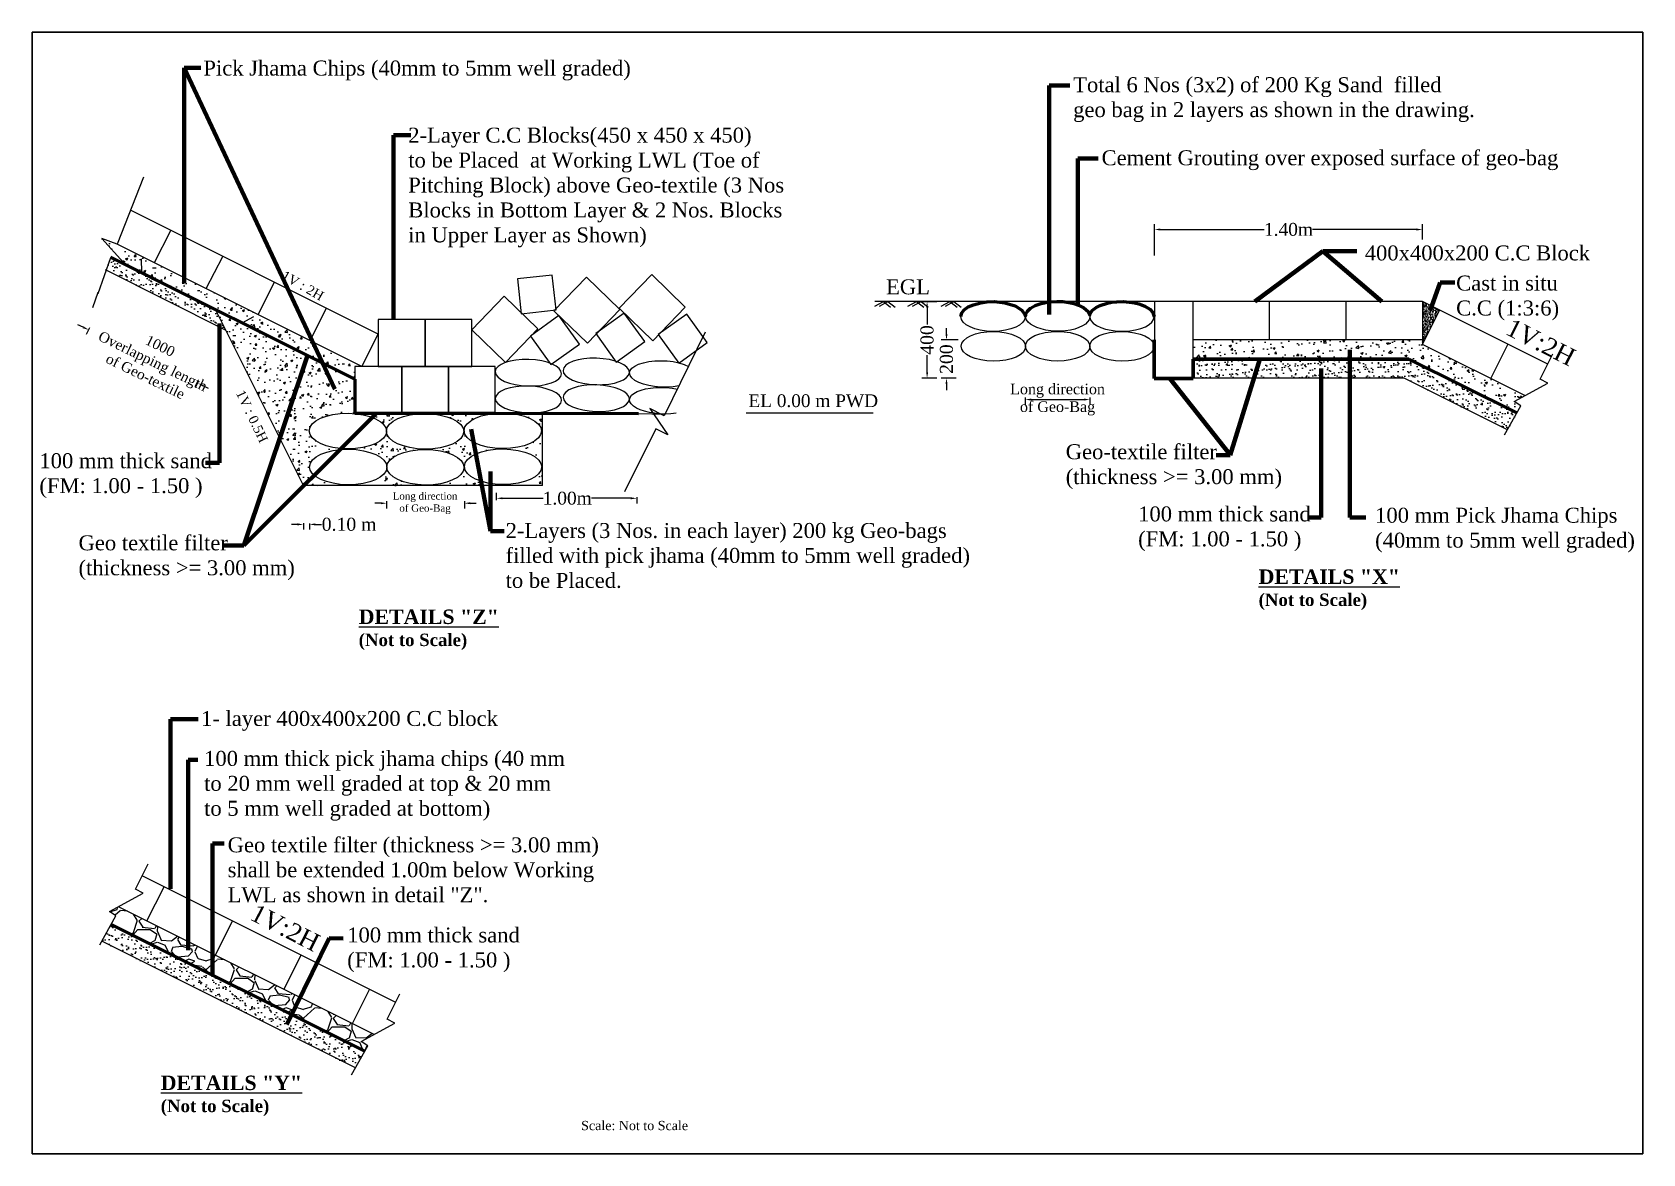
# Model space of a CAD drawing. Header units: metres. Extents: x -2434 to 11656, y -15288 to 8109.
# Drawn here: x 2088.7 to 2199.8, y -14426.3 to -14348.9 of the extents above; entities that cross this region are included whole.
import ezdxf

# ---------------------------------------------------------------- set-up
doc = ezdxf.new("R2010")
doc.units = ezdxf.units.M
doc.layers.add('Layer1', color=7, linetype='Continuous', lineweight=13)
doc.layers.add('LINE', color=7, linetype='Continuous')
doc.styles.add('dim', font='isocp.shx')
doc.styles.get("Standard").update_dxf_attribs({"font": 'times.ttf'})
doc.dimstyles.get("Standard").update_dxf_attribs({"dimtxt": 0.5, "dimasz": 0.4075, "dimexe": 0.364, "dimexo": 0.219, "dimgap": 0.09, "dimtad": 0, "dimdec": 0, "dimlfac": 1000, "dimzin": 0, "dimdsep": 46, "dimtxsty": 'Standard', "dimcen": 0.09, "dimadec": 0, "dimazin": 0, "dimtfac": 1, "dimtdec": 0, "dimtofl": 0, "dimtmove": 0, "dimatfit": 3, "dimfxl": 1, "dimtolj": 1, "dimtzin": 0, "dimarcsym": 0})
doc.dimstyles.new('STANDARD$0', dxfattribs={"dimscale": 0, "dimtxt": 8, "dimasz": 8, "dimexe": 4, "dimexo": 0, "dimgap": 2, "dimtad": 1, "dimdec": 0, "dimzin": 0, "dimdsep": 46, "dimtxsty": 'dim', "dimblk": 'DOTSMALL', "dimcen": 1, "dimclrd": 6, "dimclre": 6, "dimclrt": 256, "dimadec": 0, "dimazin": 0, "dimtfac": 1, "dimtdec": 0, "dimtix": 1, "dimtofl": 0, "dimtmove": 1, "dimatfit": 3, "dimldrblk": 'DOTSMALL', "dimfxl": 6, "dimtolj": 1, "dimtzin": 0, "dimarcsym": 0})

msp = doc.modelspace()

# ---------------------------------------------------------------- texts
at = {"layer": 'LINE', "color": 7, "lineweight": 13, "ltscale": 0.5}
for s, p in [('1V:2H ', (2190.196033, -14369.720289)), ('1V:2H', (2103.583354, -14410.097593))]:
    msp.add_text(s, height=1.225125, rotation=332.99359933, dxfattribs=at).set_placement(p)
at = {"layer": 'LINE', "color": 7, "lineweight": 13, "ltscale": 0.5, "attachment_point": 1}
for s, insert, char_height, width in [('{\\fTimes New Roman|b0|i0|c0|p18;Pick Jhama Chips (40mm to 5mm well graded)}', (2100.45895, -14350.887322), 1.03193343, 39.65808448), ('Total 6 Nos (3x2) of 200 Kg Sand  filled \\Pgeo bag in 2 layers as shown in the drawing.', (2160.456778, -14352.035586), 1.03193343, 39.65808448), ('2-Layer C.C Blocks(450 x 450 x 450)\\Pto be Placed  at Working LWL (Toe of \\PPitching Block) above Geo-textile (3 Nos \\PBlocks in Bottom Layer & 2 Nos. Blocks\\Pin Upper Layer as Shown)', (2114.591224, -14355.515324), 1.03193343, 39.65808448), ('Cement Grouting over exposed surface of geo-bag', (2162.41715, -14357.076025), 1.03193343, 39.65808448), ('400x400x200 C.C Block', (2180.571036, -14363.640988), 1.03193343, 39.65808448), ('EGL', (2147.54932, -14365.977822), 1.0319334, 39.65808448), ('Cast in situ\\PC.C (1:3:6)', (2186.874716, -14365.718424), 1.03193343, 39.65808448), (' Geo-textile filter\\P (thickness >= 3.00 mm)', (2159.554333, -14377.351237), 1.03193343, 39.65808448), ('100 mm thick sand \\P(FM: 1.00 - 1.50 )', (2089.145322, -14377.971778), 1.03193343, 39.65808448), ('100 mm thick sand \\P(FM: 1.00 - 1.50 )', (2164.939932, -14381.642529), 1.03193343, 39.65808448), ('100 mm Pick Jhama Chips \\P(40mm to 5mm well graded)', (2181.286819, -14381.731093), 1.03193343, 39.65808448), ('2-Layers (3 Nos. in each layer) 200 kg Geo-bags\\Pfilled with pick jhama (40mm to 5mm well graded)\\Pto be Placed.', (2121.307572, -14382.784867), 1.03193343, 39.65808448), ('Geo textile filter \\P(thickness >= 3.00 mm) ', (2091.847665, -14383.636074), 1.03193343, 39.65808448), ('{\\fTimes New Roman|b1|i0|c0|p18;\\H1.432x;\\LDETAILS "X"\\P\\H0.8606x;\\l(Not to Scale)}', (2173.249535, -14385.987731), 0.69625326, 10.94491599), ('{\\fTimes New Roman|b1|i0|c0|p18;\\H1.432x;\\LDETAILS "Z"\\P\\H0.8603x;\\l(Not to Scale)}', (2111.17376, -14388.752609), 0.69625326, 10.94491599), ('1- layer 400x400x200 C.C block', (2100.299136, -14395.750541), 1.03193343, 39.65808448), ('100 mm thick pick jhama chips (40 mm\\Pto 20 mm well graded at top & 20 mm \\Pto 5 mm well graded at bottom) ', (2100.509767, -14398.504785), 1.03193343, 39.65808448), ('Geo textile filter (thickness >= 3.00 mm)\\Pshall be extended 1.00m below Working\\PLWL as shown in detail "Z".', (2102.131651, -14404.467244), 1.03193343, 39.65808448), ('100 mm thick sand \\P(FM: 1.00 - 1.50 )', (2110.38161, -14410.683703), 1.03193343, 39.65808448), ('{\\fTimes New Roman|b1|i0|c0|p18;\\H1.432x;\\LDETAILS "Y"\\P\\H0.8606x;\\l(Not to Scale)}', (2097.517337, -14420.900366), 0.69625326, 10.94491599)]:
    msp.add_mtext(s, dxfattribs=dict(at, insert=insert, char_height=char_height, width=width))
at = {"layer": 'LINE', "color": 7, "lineweight": 13, "ltscale": 0.5, "char_height": 0.6473586, "attachment_point": 1}
for s, insert, width, rotation in [('1V : 2H', (2106.111732, -14365.349638), 3.41078658, 330.23510537), ('1V : 0.5H', (2103.272608, -14373.53207), 4.91397139, 295.60256863)]:
    msp.add_mtext(s, dxfattribs=dict(at, insert=insert, width=width, rotation=rotation))
at = {"layer": 'LINE', "color": 0, "linetype": 'ByBlock', "lineweight": -3, "ltscale": 0.5, "insert": (2138.054589, -14373.907884), "char_height": 0.88111239, "attachment_point": 1}
msp.add_mtext('EL 0.00 m PWD', dxfattribs=at)
at = {"layer": 'LINE', "color": 7, "linetype": 'ByBlock', "lineweight": 30, "ltscale": 0.5, "insert": (2126.514793, -14424.023567), "char_height": 0.63961538, "width": 13.43449086, "attachment_point": 1}
msp.add_mtext('Scale: Not to Scale', dxfattribs=at)

# ---------------------------------------------------------------- blocks, each defined once
blk = doc.blocks.new('*D1194')
at = {"layer": 'Defpoints', "color": 0, "lineweight": -3, "ltscale": 0.5}
for p in [(2184.55, -14362.54), (2184.55, -14363.46), (2166.07, -14364.55)]:
    blk.add_point(p, dxfattribs=at)
at = {"layer": 'LINE', "color": 0, "lineweight": -2, "ltscale": 0.5}
for p, q in [((2166.07, -14364.33), (2166.07, -14362.18)), ((2166.47, -14362.54), (2173.64, -14362.54)), ((2184.14, -14362.54), (2176.97, -14362.54)), ((2184.55, -14363.24), (2184.55, -14362.18))]:
    blk.add_line(p, q, dxfattribs=at)
at = {"layer": 'LINE', "color": 0, "lineweight": -3, "ltscale": 0.5}
for points in [[(2166.47, -14362.47), (2166.47, -14362.61), (2166.07, -14362.54)], [(2184.14, -14362.47), (2184.14, -14362.61), (2184.55, -14362.54)]]:
    blk.add_solid(points, dxfattribs=at)
at = {"layer": 'LINE', "color": 0, "lineweight": 13, "ltscale": 0.5, "insert": (2175.31, -14362.54), "char_height": 0.5, "attachment_point": 5}
blk.add_mtext('\\A1;{\\H1.775x;1.40m}', dxfattribs=at)
blk = doc.blocks.new('*D1195')
at = {"layer": 'Defpoints', "color": 0, "lineweight": -3, "ltscale": 0.5}
for p in [(2150.38, -14367.52), (2151.27, -14367.52), (2151.27, -14372.8)]:
    blk.add_point(p, dxfattribs=at)
at = {"layer": 'LINE', "color": 0, "lineweight": -2, "ltscale": 0.5}
for p, q in [((2151.05, -14367.52), (2150.02, -14367.52)), ((2150.38, -14367.92), (2150.38, -14369.1)), ((2150.38, -14372.39), (2150.38, -14371.21)), ((2151.05, -14372.8), (2150.02, -14372.8))]:
    blk.add_line(p, q, dxfattribs=at)
at = {"layer": 'LINE', "color": 0, "lineweight": -3, "ltscale": 0.5}
for points in [[(2150.32, -14367.92), (2150.45, -14367.92), (2150.38, -14367.52)], [(2150.32, -14372.39), (2150.45, -14372.39), (2150.38, -14372.8)]]:
    blk.add_solid(points, dxfattribs=at)
at = {"layer": 'LINE', "color": 0, "lineweight": 13, "ltscale": 0.5, "insert": (2150.38, -14370.16), "char_height": 0.9, "attachment_point": 5, "rotation": 90}
blk.add_mtext('\\A1;400', dxfattribs=at)
blk = doc.blocks.new('*D1196')
at = {"layer": 'Defpoints', "color": 0, "lineweight": -3, "ltscale": 0.5}
for p in [(2151.72, -14370.16), (2152.75, -14370.16), (2152.61, -14372.8)]:
    blk.add_point(p, dxfattribs=at)
at = {"layer": 'LINE', "color": 0, "lineweight": -2, "ltscale": 0.5}
for p, q in [((2151.72, -14369.75), (2151.72, -14369.35)), ((2152.53, -14370.16), (2151.35, -14370.16)), ((2152.39, -14372.8), (2151.35, -14372.8)), ((2151.72, -14373.2), (2151.72, -14373.61))]:
    blk.add_line(p, q, dxfattribs=at)
at = {"layer": 'LINE', "color": 0, "lineweight": -3, "ltscale": 0.5}
for points in [[(2151.65, -14369.75), (2151.79, -14369.75), (2151.72, -14370.16)], [(2151.65, -14373.2), (2151.79, -14373.2), (2151.72, -14372.8)]]:
    blk.add_solid(points, dxfattribs=at)
at = {"layer": 'LINE', "color": 0, "lineweight": 13, "ltscale": 0.5, "insert": (2151.72, -14371.48), "char_height": 0.9, "attachment_point": 5, "rotation": 90}
blk.add_mtext('\\A1;200', dxfattribs=at)
blk = doc.blocks.new('*D1197')
at = {"layer": 'Defpoints', "color": 0, "lineweight": -3, "ltscale": 0.5}
for p in [(2157.15, -14370.5), (2161.6, -14370.53), (2161.6, -14374.27)]:
    blk.add_point(p, dxfattribs=at)
at = {"layer": 'LINE', "color": 0, "lineweight": -2, "ltscale": 0.5}
for p, q in [((2157.15, -14374.12), (2157.15, -14374.63)), ((2157.56, -14374.27), (2161.2, -14374.27)), ((2161.6, -14374.12), (2161.6, -14374.63))]:
    blk.add_line(p, q, dxfattribs=at)
at = {"layer": 'LINE', "color": 0, "lineweight": -3, "ltscale": 0.5}
for points in [[(2157.56, -14374.2), (2157.56, -14374.34), (2157.15, -14374.27)], [(2161.2, -14374.2), (2161.2, -14374.34), (2161.6, -14374.27)]]:
    blk.add_solid(points, dxfattribs=at)
at = {"layer": 'LINE', "color": 0, "lineweight": 13, "ltscale": 0.5, "insert": (2159.38, -14374.27), "char_height": 0.5, "attachment_point": 5}
blk.add_mtext('\\A1;{\\H1.464x;Long direction\\Pof Geo-Bag}', dxfattribs=at)
blk = doc.blocks.new('*D1198')
at = {"color": 0, "lineweight": -2, "ltscale": 0.5}
for p, q in [((2092.17, -14369.28), (2091.8, -14369.11)), ((2092.6, -14369.33), (2092.38, -14369.79)), ((2100.13, -14372.99), (2099.9, -14373.46)), ((2100.43, -14373.31), (2100.79, -14373.49))]:
    blk.add_line(p, q, dxfattribs=at)
at = {"color": 0, "linetype": 'Continuous', "lineweight": -3, "ltscale": 0.5}
for points in [[(2092.2, -14369.22), (2092.14, -14369.35), (2092.54, -14369.46)], [(2100.46, -14373.25), (2100.4, -14373.37), (2100.06, -14373.13)]]:
    blk.add_solid(points, dxfattribs=at)
at = {"layer": 'Defpoints', "color": 0, "linetype": 'Continuous', "lineweight": -3, "ltscale": 0.5}
for p in [(2093.71, -14367.06), (2092.54, -14369.46), (2101.23, -14370.72)]:
    blk.add_point(p, dxfattribs=at)
at = {"color": 0, "linetype": 'Continuous', "lineweight": -3, "ltscale": 0.5, "insert": (2096.97, -14371.62), "char_height": 0.7, "attachment_point": 5, "rotation": 334.0276}
blk.add_mtext('\\A1;1000\\POverlapping length\\Pof Geo-textile', dxfattribs=at)
blk = doc.blocks.new('*D1199')
at = {"layer": 'Defpoints', "color": 0, "linetype": 'ByBlock', "lineweight": -3, "ltscale": 0.5}
for p in [(2118.46, -14379.1), (2113.1, -14380.2), (2118.46, -14381.42)]:
    blk.add_point(p, dxfattribs=at)
at = {"layer": 'LINE', "color": 0, "lineweight": -2, "ltscale": 0.5}
for p, q in [((2112.7, -14381.42), (2112.29, -14381.42)), ((2113.1, -14381.27), (2113.1, -14381.78)), ((2118.46, -14381.27), (2118.46, -14381.78)), ((2118.87, -14381.42), (2119.28, -14381.42))]:
    blk.add_line(p, q, dxfattribs=at)
at = {"layer": 'LINE', "color": 0, "linetype": 'ByBlock', "lineweight": -3, "ltscale": 0.5}
for points in [[(2112.7, -14381.35), (2112.7, -14381.49), (2113.1, -14381.42)], [(2118.87, -14381.35), (2118.87, -14381.49), (2118.46, -14381.42)]]:
    blk.add_solid(points, dxfattribs=at)
at = {"layer": 'LINE', "color": 0, "linetype": 'ByBlock', "lineweight": -3, "ltscale": 0.5, "insert": (2115.75, -14381.42), "char_height": 0.5, "attachment_point": 5}
blk.add_mtext('\\A1;Long direction\\Pof Geo-Bag', dxfattribs=at)
blk = doc.blocks.new('*D1200')
at = {"layer": 'Defpoints', "color": 0, "lineweight": -3, "ltscale": 0.5}
for p in [(2107.36, -14382.57), (2107.78, -14382.59), (2107.78, -14382.88)]:
    blk.add_point(p, dxfattribs=at)
at = {"layer": 'LINE', "color": 0, "lineweight": -2, "ltscale": 0.5}
for p, q in [((2106.95, -14382.88), (2106.54, -14382.88)), ((2107.36, -14382.79), (2107.36, -14383.24)), ((2107.78, -14382.81), (2107.78, -14383.24)), ((2108.19, -14382.88), (2108.6, -14382.88))]:
    blk.add_line(p, q, dxfattribs=at)
at = {"layer": 'LINE', "color": 0, "lineweight": -3, "ltscale": 0.5}
for points in [[(2106.95, -14382.81), (2106.95, -14382.95), (2107.36, -14382.88)], [(2108.19, -14382.81), (2108.19, -14382.95), (2107.78, -14382.88)]]:
    blk.add_solid(points, dxfattribs=at)
at = {"layer": 'LINE', "color": 0, "lineweight": 13, "ltscale": 0.5, "insert": (2110.51, -14382.88), "char_height": 0.9, "attachment_point": 5}
blk.add_mtext('\\A1;0.10 m', dxfattribs=at)
blk = doc.blocks.new('*D1201')
at = {"layer": 'Defpoints', "color": 0, "lineweight": -3, "ltscale": 0.5}
for p in [(2120.68, -14381.44), (2130.35, -14380.79), (2130.35, -14381.08)]:
    blk.add_point(p, dxfattribs=at)
at = {"layer": 'LINE', "color": 0, "lineweight": -2, "ltscale": 0.5}
for p, q in [((2120.68, -14381.22), (2120.68, -14380.71)), ((2121.09, -14381.08), (2123.89, -14381.08)), ((2129.94, -14381.08), (2127.22, -14381.08)), ((2130.35, -14381.01), (2130.35, -14381.44))]:
    blk.add_line(p, q, dxfattribs=at)
at = {"layer": 'LINE', "color": 0, "lineweight": -3, "ltscale": 0.5}
for points in [[(2121.09, -14381.01), (2121.09, -14381.15), (2120.68, -14381.08)], [(2129.94, -14381.01), (2129.94, -14381.15), (2130.35, -14381.08)]]:
    blk.add_solid(points, dxfattribs=at)
at = {"layer": 'LINE', "color": 0, "lineweight": 13, "ltscale": 0.5, "insert": (2125.56, -14381.08), "char_height": 0.5, "attachment_point": 5}
blk.add_mtext('\\A1;{\\H1.775x;1.00m}', dxfattribs=at)

# ---------------------------------------------------------------- dimensions: what is measured, and where the dimension line sits
at = {"color": 0, "linetype": 'Continuous', "lineweight": -3, "ltscale": 0.5}
dim = msp.add_linear_dim(base=(2092.535614, -14369.463036), p1=(2101.230877, -14370.723412), p2=(2093.707054, -14367.058287), angle=154.02762363, text='1000\\POverlapping length\\Pof Geo-textile', dimstyle='Standard', override={"dimtxt": 0.7, "dimfxl": 0.15, "dimfxlon": 1}, dxfattribs=at)
dim.commit()
dim.dimension.update_dxf_attribs({"geometry": '*D1198', "text_midpoint": (2096.972976, -14371.624635), "dimtype": 161})
at = {"layer": 'LINE', "color": 7, "lineweight": 13, "ltscale": 0.5}
dim = msp.add_linear_dim(base=(2184.54682, -14362.539835), p1=(2166.06682, -14364.546543), p2=(2184.54682, -14363.459405), text='{\\H1.775x;1.40m}', dimstyle='Standard', override={"dimfxl": 0.12}, dxfattribs=at)
dim.commit()
dim.dimension.update_dxf_attribs({"geometry": '*D1194', "text_midpoint": (2175.30682, -14362.539835)})
for base, p1, p2, text, picture, middle in [((2150.38492, -14367.515201), (2151.271658, -14372.795201), (2151.271658, -14367.515201), '400', '*D1195', (2150.38492, -14370.155201)), ((2151.718677, -14370.160653), (2152.605416, -14372.795201), (2152.749384, -14370.160653), '200', '*D1196', (2151.718677, -14371.477927))]:
    dim = msp.add_linear_dim(base=base, p1=p1, p2=p2, angle=90, text=text, dimstyle='Standard', override={"dimtxt": 0.9, "dimfxl": 0.12}, dxfattribs=at)
    dim.commit()
    dim.dimension.update_dxf_attribs({"geometry": picture, "text_midpoint": middle})
for base, p1, p2, text, dimstyle, override, picture, middle in [((2161.602948, -14374.26968), (2157.15396, -14370.502831), (2161.602948, -14370.531955), '{\\H1.464x;Long direction\\Pof Geo-Bag}', 'Standard', {"dimfxl": 0.15, "dimfxlon": 1}, '*D1197', (2159.378454, -14374.26968)), ((2130.347899, -14381.077843), (2120.677996, -14381.440123), (2130.347899, -14380.78617), '{\\H1.775x;1.00m}', 'Standard', {"dimfxl": 0.12}, '*D1201', (2125.555625, -14381.077843)), ((2107.78068, -14382.880375), (2107.35944, -14382.573303), (2107.78068, -14382.588512), '0.10 m', 'STANDARD$0', {"dimscale": 1, "dimtxt": 0.9, "dimasz": 0.4075, "dimexe": 0.364, "dimexo": 0.219, "dimgap": 0.09, "dimtad": 0, "dimlfac": 1000, "dimtxsty": 'Standard', "dimcen": 0.09, "dimclrd": 0, "dimclre": 0, "dimclrt": 0, "dimtix": 0, "dimtmove": 0, "dimfxl": 0.12}, '*D1200', (2110.512396, -14382.880375))]:
    dim = msp.add_linear_dim(base=base, p1=p1, p2=p2, text=text, dimstyle=dimstyle, override=override, dxfattribs=at)
    dim.commit()
    dim.dimension.update_dxf_attribs({"geometry": picture, "text_midpoint": middle, "dimtype": 160})
at = {"layer": 'LINE', "color": 0, "linetype": 'ByBlock', "lineweight": -3, "ltscale": 0.5}
dim = msp.add_linear_dim(base=(2118.46054, -14381.420425), p1=(2113.103149, -14380.201378), p2=(2118.46054, -14379.098657), text='Long direction\\Pof Geo-Bag', dimstyle='Standard', override={"dimfxl": 0.15, "dimfxlon": 1}, dxfattribs=at)
dim.commit()
dim.dimension.update_dxf_attribs({"geometry": '*D1199', "text_midpoint": (2115.752942, -14381.420425), "dimtype": 160})

# ---------------------------------------------------------------- hatches: boundary and pattern name
at = {"linetype": 'Continuous', "lineweight": -3, "ltscale": 0.5}
h = msp.add_hatch(dxfattribs=at)
h.set_pattern_fill('AR-CONC', color=0, scale=0.0083, style=0)
h.set_pattern_definition([(50, (2364.0753, -14270.8619), (1.512133, -0.1322944), [0.158115, -1.739265]), (355, (2364.0753, -14270.862), (-0.2925155, 1.58577), [0.126492, -1.391412]), (100.451, (2364.2013, -14270.873), (1.219623, 1.4534685), [0.134377, -1.478147]), (46.1842, (2364.0753, -14270.4403), (2.249956, -0.348951), [0.237173, -2.608897]), (96.6356, (2364.2628, -14270.4694), (1.970455, 2.053632), [0.201566, -2.21722]), (351.184, (2364.0753, -14270.4403), (1.970458, 2.053628), [0.189738, -2.087118]), (21, (2364.2861, -14270.5457), (1.2584035, -0.848804), [0.158115, -1.739265]), (326, (2364.2861, -14270.5457), (0.512957, 1.52876), [0.126492, -1.391412]), (71.4514, (2364.391, -14270.6164), (1.771357, 0.67996), [0.134377, -1.478147]), (37.5, (2364.0753, -14270.86193), (0.0256354, 0.7018068), [0, -1.3745464, 0, -1.412494, 0, -1.3966825]), (7.5, (2364.0753, -14270.8619), (0.5546032, 0.8314988), [0, -0.8053324, 0, -1.3429234, 0, -0.5323205]), (327.5, (2363.6052, -14270.86193), (1.1254019, -0.0475486), [0, -0.52705, 0, -1.644396, 0, -2.181987]), (317.5, (2363.3944, -14270.8619), (1.2294722, 0.21104), [0, -0.685165, 0, -1.0920476, 0, -1.549527])])
h.paths.add_polyline_path([(2094.519859, -14363.545999), (2093.45482, -14363.16605), (2094.944741, -14364.806431), (2094.452241, -14364.638539), (2110.910749, -14372.867793), (2110.910749, -14371.981707), (2111.391275, -14371.981707)])
h = msp.add_hatch(dxfattribs=at)
h.set_pattern_fill('AR-SAND', color=0, scale=0.0132, style=0)
h.set_pattern_definition([(37.5, (1887.50425, -13253.20754), (-0.02112041, 0.64602547), [0, -0.5096256, 0, -0.569976, 0, -0.54483]), (7.5, (1887.50425, -13253.2075), (0.59337073, 0.94620913), [0, -0.2749296, 0, -0.4593336, 0, -0.176022]), (327.5, (1887.09186, -13253.20754), (1.04410993, 0.00189708), [0, -0.16764, 0, -0.603504, 0, -0.787908]), (317.5, (1887.0919, -13253.2075), (1.0078945, 0.2942667), [0, -0.08382, 0, -0.3956304, 0, -0.452628])])
h.paths.add_polyline_path([(2094.452241, -14364.638539), (2094.059331, -14364.504597), (2093.759342, -14365.354809), (2101.9932, -14369.471738), (2101.284721, -14368.054779)])
h = msp.add_hatch(dxfattribs=at)
h.set_pattern_fill('AR-CONC', color=0, scale=0.0083, style=0)
h.set_pattern_definition([(50, (1887.5043, -13253.2075), (1.5121328, -0.1322944), [0.158115, -1.739265]), (355, (1887.5043, -13253.2075), (-0.2925155, 1.5857701), [0.126492, -1.391412]), (100.451, (1887.6303, -13253.2186), (1.2196228, 1.4534685), [0.134377, -1.478147]), (46.1842, (1887.5043, -13252.7859), (2.249956, -0.3489513), [0.2371725, -2.6088975]), (96.6356, (1887.6917, -13252.815), (1.970455, 2.053632), [0.2015655, -2.2172205]), (351.184, (1887.5043, -13252.786), (1.970458, 2.0536285), [0.189738, -2.087118]), (21, (1887.7151, -13252.8913), (1.2584035, -0.8488038), [0.158115, -1.739265]), (326, (1887.715, -13252.8913), (0.5129568, 1.5287601), [0.126492, -1.391412]), (71.4514, (1887.82, -13252.962), (1.7713569, 0.6799597), [0.134377, -1.478147]), (37.5, (1887.50425, -13253.20754), (0.0256354, 0.70180682), [0, -1.3745464, 0, -1.412494, 0, -1.3966825]), (7.5, (1887.50425, -13253.2075), (0.5546032, 0.83149877), [0, -0.8053324, 0, -1.3429234, 0, -0.5323205]), (327.5, (1887.0341, -13253.20754), (1.12540194, -0.04754858), [0, -0.52705, 0, -1.644396, 0, -2.181987]), (317.5, (1886.8233, -13253.2075), (1.2294722, 0.2110399), [0, -0.685165, 0, -1.0920476, 0, -1.549527])])
edge = h.paths.add_edge_path()
edge.add_line((2110.910749, -14372.867793), (2101.284721, -14368.054779))
edge.add_line((2101.284721, -14368.054779), (2107.35944, -14380.204216))
edge.add_line((2107.35944, -14380.204216), (2123.851661, -14380.196067))
edge.add_line((2123.851661, -14380.196067), (2123.862419, -14375.216895))
edge.add_line((2123.862419, -14375.216895), (2121.468258, -14375.211722))
edge.add_ellipse((2121.110333, -14376.425881), major_axis=(-2.669393, 0.017474), ratio=0.4596705317, start_angle=278.6264693, end_angle=622.4667501, ccw=False)
edge.add_line((2120.595135, -14375.223354), (2120.595135, -14375.209835))
edge.add_line((2120.595135, -14375.209835), (2110.910749, -14375.209835))
edge.add_line((2110.910749, -14375.209835), (2110.910749, -14372.867793))
edge = h.paths.add_edge_path(flags=16)
edge.add_ellipse((2110.430473, -14376.443556), major_axis=(-2.669393, 0.017474), ratio=0.4596705317, start_angle=184.88008955, end_angle=535.92393405, ccw=False)
edge.add_ellipse((2115.752942, -14376.461231), major_axis=(-2.669393, 0.017474), ratio=0.4596705317, start_angle=4.88008955, end_angle=355.92393405, ccw=False)
edge = h.paths.add_edge_path(flags=16)
edge.add_ellipse((2110.450072, -14378.919662), major_axis=(-2.669393, 0.017474), ratio=0.4596705317, start_angle=184.88008955, end_angle=535.92393405, ccw=False)
edge.add_ellipse((2115.772541, -14378.937337), major_axis=(-2.669393, 0.017474), ratio=0.4596705317, start_angle=4.88008955, end_angle=355.92393405, ccw=False)
edge = h.paths.add_edge_path(flags=16)
edge.add_ellipse((2121.129932, -14378.901987), major_axis=(-2.669393, 0.017474), ratio=0.4596705317, start_angle=0, end_angle=360)
h.paths.add_polyline_path([(2123.713116, -14379.844462), (2127.116396, -14379.844462), (2127.116396, -14380.999878), (2123.713116, -14380.999878)], flags=9)
at = {"linetype": 'ByBlock', "lineweight": 5, "ltscale": 0.5}
h = msp.add_hatch(dxfattribs=at)
h.set_pattern_fill('AR-CONC', color=256, scale=0.00132, style=0)
h.set_pattern_definition([(50, (2180.20339, -14310.8679), (0.24048376, -0.0210396), [0.025146, -0.276606]), (355, (2180.20339, -14310.8679), (-0.0465205, 0.2521948), [0.0201168, -0.2212848]), (100.451, (2180.22343, -14310.86966), (0.1939641, 0.231154), [0.0213708, -0.2350788]), (46.1842, (2180.2034, -14310.80085), (0.3578243, -0.0554959), [0.037719, -0.414909]), (96.6356, (2180.2332, -14310.80547), (0.3133736, 0.3266017), [0.0320562, -0.3526182]), (351.184, (2180.2034, -14310.80085), (0.313374, 0.3266012), [0.0301752, -0.3319272]), (21, (2180.23692, -14310.81761), (0.20013164, -0.1349905), [0.025146, -0.276606]), (326, (2180.23692, -14310.81761), (0.0815787, 0.2431281), [0.0201168, -0.2212848]), (71.4514, (2180.2536, -14310.82886), (0.2817098, 0.1081382), [0.0213708, -0.2350788]), (37.5, (2180.20339, -14310.867905), (0.00407696, 0.11161265), [0, -0.21860256, 0, -0.2246376, 0, -0.222123]), (7.5, (2180.20339, -14310.8679), (0.08820195, 0.13223836), [0, -0.12807696, 0, -0.21357336, 0, -0.0846582]), (327.5, (2180.12862, -14310.867905), (0.17897959, -0.00756194), [0, -0.08382, 0, -0.2615184, 0, -0.3470148]), (317.5, (2180.09509, -14310.8679), (0.1955305, 0.03356297), [0, -0.108966, 0, -0.17367504, 0, -0.2464308])])
h.paths.add_polyline_path([(2185.727464, -14368.105523), (2184.54682, -14367.515201), (2184.54682, -14370.155201), (2184.54682, -14370.46681)])
at = {"linetype": 'Continuous', "lineweight": -3, "ltscale": 0.5}
h = msp.add_hatch(dxfattribs=at)
h.set_pattern_fill('AR-CONC', color=0, scale=0.0083, style=0)
h.set_pattern_definition([(50, (1950.9999, -14378.0855), (1.512133, -0.1322944), [0.158115, -1.739265]), (355, (1950.9999, -14378.0855), (-0.292515, 1.58577), [0.126492, -1.391412]), (100.451, (1951.1259, -14378.0965), (1.219623, 1.4534685), [0.134377, -1.478147]), (46.1842, (1950.9999, -14377.6639), (2.249956, -0.348951), [0.237173, -2.608897]), (96.6356, (1951.1874, -14377.693), (1.970455, 2.053632), [0.201566, -2.21722]), (351.184, (1950.9999, -14377.6639), (1.970458, 2.053628), [0.189738, -2.087118]), (21, (1951.2107, -14377.7693), (1.2584035, -0.848804), [0.158115, -1.739265]), (326, (1951.2107, -14377.7693), (0.512957, 1.52876), [0.126492, -1.391412]), (71.4514, (1951.3156, -14377.84), (1.771357, 0.67996), [0.134377, -1.478147]), (37.5, (1950.9999, -14378.0855), (0.0256354, 0.7018068), [0, -1.3745464, 0, -1.412494, 0, -1.3966825]), (7.5, (1950.9999, -14378.0855), (0.5546032, 0.8314988), [0, -0.8053324, 0, -1.3429234, 0, -0.5323205]), (327.5, (1950.52975, -14378.0855), (1.125402, -0.0475486), [0, -0.52705, 0, -1.644396, 0, -2.181987]), (317.5, (1950.3189, -14378.0855), (1.2294722, 0.21104), [0, -0.685165, 0, -1.0920476, 0, -1.549527])])
h.paths.add_polyline_path([(2184.54682, -14370.46681), (2184.54682, -14370.155201), (2168.70682, -14370.155201), (2168.70682, -14371.475201), (2183.611991, -14371.475201), (2191.050588, -14375.194499), (2191.328941, -14374.691421), (2190.878414, -14374.400168), (2191.613089, -14373.999945)])
h = msp.add_hatch(dxfattribs=at)
h.set_pattern_fill('AR-SAND', color=0, scale=0.0132, style=0)
h.set_pattern_definition([(37.5, (1950.9999, -14378.0855), (-0.0211204, 0.6460255), [0, -0.5096256, 0, -0.569976, 0, -0.54483]), (7.5, (1950.9999, -14378.0855), (0.5933707, 0.946209), [0, -0.2749296, 0, -0.4593336, 0, -0.176022]), (327.5, (1950.5875, -14378.0855), (1.0441099, 0.0018971), [0, -0.16764, 0, -0.603504, 0, -0.787908]), (317.5, (1950.5875, -14378.0855), (1.0078945, 0.2942667), [0, -0.08382, 0, -0.3956304, 0, -0.452628])])
h.paths.add_polyline_path([(2183.611991, -14371.475201), (2168.727815, -14371.475201), (2168.727815, -14372.795201), (2183.300381, -14372.795201), (2190.410973, -14376.350496), (2191.050588, -14375.194499)])
at = {"linetype": 'ByBlock', "lineweight": 13, "ltscale": 0.5}
h = msp.add_hatch(dxfattribs=at)
h.set_pattern_fill('GRAVEL', color=256, scale=0.132, style=0)
h.set_pattern_definition([(228.0128, (2257.25462, -14345.3035), (-26.8224228, -30.17523708), [0.45107, -44.65626]), (184.9697, (2256.95287, -14345.63878), (40.23366508, 3.35277634), [0.774055, -76.63128]), (132.5104, (2256.18173, -14345.70583), (33.5279756, -36.88083603), [0.545796, -54.033804]), (267.2737, (2254.87413, -14346.54403), (3.35278544, 67.05597842), [0.704887, -69.78365]), (292.8337, (2254.8406, -14347.24812), (-16.7640476, 40.23362288), [0.691197, -68.428536]), (357.2737, (2255.10883, -14347.88515), (-67.05597842, 3.35278544), [0.704887, -69.78365]), (37.6942, (2255.81292, -14347.91868), (-43.58642754, -33.52797011), [0.932176, -92.28529]), (72.2553, (2256.55053, -14347.3487), (23.46964695, 73.76162139), [0.88007, -87.126996]), (121.4296, (2256.81876, -14346.5105), (-26.82240691, 43.58634873), [0.707273, -70.02006]), (175.2364, (2256.44995, -14345.907), (36.88077103, -3.35276853), [0.80746, -39.56555]), (222.3974, (2255.64528, -14345.83994), (-40.23360121, -36.88075202), [1.044223, -103.378176]), (138.8141, (2258.1934, -14346.57756), (-23.46958505, 20.11676906), [0.356407, -35.28439]), (171.4692, (2257.92518, -14346.34286), (43.58633347, -6.7056169), [0.67806, -67.12807]), (225, (2257.2546, -14346.2423), (-7e-16, -3.352798), [0.474156, -4.267415]), (203.1986, (2257.01993, -14345.83994), (16.7640565, 6.7056294), [0.25534, -25.27879]), (291.8014, (2256.7852, -14345.9405), (-3.3528024, 10.0584065), [0.361107, -17.694336]), (30.9638, (2256.91934, -14346.2758), (10.0583894, 6.7056052), [0.5865, -18.963516]), (161.5651, (2257.4223, -14345.9741), (6.705603, -3.352795), [0.4241, -10.17839]), (16.3895, (2254.8406, -14345.94053), (33.5280185, 10.05837908), [0.594116, -58.817616]), (70.3462, (2255.41058, -14345.77289), (-13.41116263, -36.88074784), [0.49843, -49.344504]), (293.1986, (2257.42226, -14345.3035), (-6.7056294, 16.7640565), [0.51068, -25.023504]), (343.6105, (2257.62343, -14345.77289), (-33.5280185, 10.05837908), [0.594116, -58.817616]), (339.444, (2254.8406, -14348.01926), (-16.7640208, 6.7055919), [0.572926, -28.073364]), (294.7751, (2255.37705, -14348.22043), (-16.76396093, 36.88078287), [0.480047, -47.52475]), (66.8014, (2257.4558, -14348.6563), (6.7056294, 16.7640565), [0.51068, -25.023504]), (17.354, (2257.65696, -14348.1869), (-43.58640235, -13.41117977), [0.562034, -55.64117]), (69.444, (2255.8129, -14348.6563), (-6.7055919, -16.7640208), [0.286464, -28.359936]), (101.3099, (2257.2546, -14348.6563), (-3.3527835, 13.411157), [0.17096, -16.92504]), (165.9638, (2257.2211, -14348.48866), (10.058407, -3.3527942), [0.691197, -13.132746]), (186.009, (2256.55053, -14348.32102), (33.52795056, 3.35279217), [0.640552, -63.41465]), (303.6901, (2256.9193, -14346.5776), (-3.352801, 6.7055935), [0.48355, -11.60515]), (353.1572, (2257.18757, -14346.9799), (56.99762357, -6.70563003), [0.844215, -83.57712]), (60.9454, (2258.02577, -14347.08048), (-13.4111688, -23.46954405), [0.34519, -34.17401]), (90, (2258.1934, -14346.7787), (-3.3528, 3.3528), [0.20117, -3.15163]), (120.2564, (2256.48348, -14348.22043), (13.41117158, -23.46958816), [0.465784, -46.11275]), (48.0128, (2256.24878, -14347.8181), (26.8224228, 30.17523708), [0.902145, -44.205216]), (0, (2256.8523, -14347.1475), (3.3528, 3.3528), [0.87173, -2.48107]), (325.3048, (2257.72401, -14347.14754), (-33.5279419, 23.46960223), [0.530125, -52.482276]), (254.0546, (2258.1599, -14347.4493), (-3.3528086, -13.411232), [0.488174, -23.920644]), (207.646, (2258.02577, -14347.91868), (-63.70317762, -33.52802109), [0.79483, -78.6885]), (175.4261, (2257.32168, -14348.28749), (-43.58641004, 3.35278378), [0.84088, -83.246856]), (175.4261, (2257.32168, -14348.28749), (-43.58641004, 3.35278378), [0.84088, -83.246856])])
h.paths.add_polyline_path([(2094.599537, -14409.247746), (2093.979176, -14409.585695), (2094.429703, -14409.876948), (2094.099588, -14410.473576), (2111.587318, -14419.217441), (2111.794207, -14418.843524), (2111.343679, -14418.552271), (2112.236183, -14418.066069)])
at = {"linetype": 'ByBlock', "lineweight": 18, "ltscale": 0.5}
h = msp.add_hatch(dxfattribs=at)
h.set_pattern_fill('AR-SAND', color=256, scale=0.0132, style=0)
h.set_pattern_definition([(37.5, (2254.8406, -14348.6563), (-0.0211204, 0.6460255), [0, -0.5096256, 0, -0.569976, 0, -0.54483]), (7.5, (2254.8406, -14348.6563), (0.5933707, 0.946209), [0, -0.2749296, 0, -0.4593336, 0, -0.176022]), (327.5, (2254.4282, -14348.6563), (1.04411, 0.001897), [0, -0.16764, 0, -0.603504, 0, -0.787908]), (317.5, (2254.4282, -14348.6563), (1.0078945, 0.2942667), [0, -0.08382, 0, -0.3956304, 0, -0.452628])])
h.paths.add_polyline_path([(2110.947703, -14420.373439), (2111.587318, -14419.217441), (2094.099588, -14410.473576), (2093.459974, -14411.629574)])

# ---------------------------------------------------------------- linework, layer by layer
at = {"color": 0, "linetype": 'Continuous', "lineweight": 13, "ltscale": 0.5}
for p, q in [((2112.524814, -14369.758604), (2095.434936, -14361.213665)), ((2097.079995, -14364.826067), (2098.213534, -14362.602964)), ((2111.391275, -14371.981707), (2094.519859, -14363.545999)), ((2100.657815, -14366.614977), (2101.791354, -14364.391874)), ((2101.9932, -14369.471738), (2093.709456, -14365.329866)), ((2104.235635, -14368.403887), (2105.369174, -14366.180784)), ((2107.35944, -14380.204216), (2101.284721, -14368.054779)), ((2107.813455, -14370.192797), (2108.946994, -14367.969694)), ((2111.391275, -14371.981707), (2112.524814, -14369.758604)), ((2123.851661, -14380.196067), (2107.35944, -14380.204216))]:
    msp.add_line(p, q, dxfattribs=at)
at = {"color": 0, "lineweight": 53, "ltscale": 0.5}
for p, q in [((2110.910749, -14372.867793), (2094.049546, -14364.437191)), ((2120.595135, -14375.209835), (2130.47898, -14375.231191))]:
    msp.add_line(p, q, dxfattribs=at)
at = {"color": 0, "linetype": 'Continuous', "lineweight": -3, "ltscale": 0.5}
for p, q in [((2096.204267, -14365.514552), (2096.20031, -14364.572567)), ((2093.181617, -14366.889376), (2092.811655, -14367.945453)), ((2166.06682, -14367.515201), (2146.774894, -14367.515201)), ((2103.134654, -14368.979745), (2103.929752, -14368.53922)), ((2123.851661, -14380.196067), (2123.862384, -14375.233416)), ((2130.47898, -14375.231191), (2132.31817, -14375.265461))]:
    msp.add_line(p, q, dxfattribs=at)
at = {"linetype": 'ByBlock', "lineweight": 13, "ltscale": 0.5}
for p, q in [((2184.54682, -14367.515201), (2166.06682, -14367.515201)), ((2193.194406, -14371.838993), (2184.54682, -14367.515201)), ((2184.54682, -14370.155201), (2168.70682, -14370.155201)), ((2191.613089, -14373.999945), (2184.54682, -14370.46681)), ((2183.300381, -14372.795201), (2168.727815, -14372.795201)), ((2190.410973, -14376.350496), (2183.300381, -14372.795201)), ((2113.725696, -14415.859216), (2096.247347, -14407.120041)), ((2112.236183, -14418.066069), (2094.599537, -14409.247746)), ((2110.947703, -14420.373439), (2093.459974, -14411.629574))]:
    msp.add_line(p, q, dxfattribs=at)
at = {"linetype": 'ByBlock', "lineweight": 18, "ltscale": 0.5}
for p, q in [((2166.06682, -14367.515201), (2166.06682, -14372.795201)), ((2168.70682, -14367.515201), (2168.70682, -14372.795201)), ((2173.98682, -14367.515201), (2173.98682, -14370.155201)), ((2179.26682, -14367.515201), (2179.26682, -14370.155201)), ((2184.54682, -14367.515201), (2184.54682, -14370.155201)), ((2184.54682, -14370.46681), (2185.727464, -14368.105523)), ((2184.54682, -14370.155201), (2184.54682, -14370.46681)), ((2189.269396, -14372.828098), (2190.45004, -14370.46681)), ((2096.567238, -14410.231596), (2097.747881, -14407.870308)), ((2101.289813, -14412.592884), (2102.470457, -14410.231596)), ((2106.012389, -14414.954172), (2107.193033, -14412.592884)), ((2110.734964, -14417.315459), (2111.915608, -14414.954172))]:
    msp.add_line(p, q, dxfattribs=at)
at = {"linetype": 'ByBlock', "lineweight": 60, "ltscale": 0.5}
for p, q in [((2166.034262, -14370.160653), (2166.034262, -14372.814986)), ((2183.611991, -14371.475201), (2168.727815, -14371.475201)), ((2168.727815, -14372.814986), (2168.727815, -14371.475201)), ((2191.050588, -14375.194499), (2183.611991, -14371.475201)), ((2166.034262, -14372.814986), (2168.727815, -14372.814986)), ((2111.587318, -14419.217441), (2094.099588, -14410.473576))]:
    msp.add_line(p, q, dxfattribs=at)
at = {"color": 0, "linetype": 'Continuous', "lineweight": -3, "ltscale": 0.5}
for points in [[(2124.630131, -14368.140305), (2126.949952, -14370.385131), (2129.194778, -14368.065309), (2126.874957, -14365.820484)], [(2129.138712, -14367.962318), (2131.458533, -14370.207143), (2133.703359, -14367.887322), (2131.383537, -14365.642496)], [(2118.969266, -14369.462013), (2121.289088, -14371.706839), (2123.533913, -14369.387017), (2121.214092, -14367.142191)], [(2128.943141, -14371.680002), (2130.908854, -14370.266609), (2129.495461, -14368.300896), (2127.529748, -14369.714289)], [(2133.247329, -14371.747708), (2135.213042, -14370.334315), (2133.799649, -14368.368602), (2131.833935, -14369.781995)], [(2124.43456, -14371.85799), (2126.400273, -14370.444597), (2124.98688, -14368.478884), (2123.021167, -14369.892277)]]:
    msp.add_lwpolyline(points, close=True, dxfattribs=at)
at = {"linetype": 'ByBlock', "lineweight": 18, "ltscale": 0.5}
for points in [[(2146.770497, -14367.83567), (2147.364664, -14367.515201), (2147.865982, -14367.900571)], [(2147.088246, -14367.83567), (2147.682413, -14367.515201), (2148.18373, -14367.900571)], [(2149.052106, -14367.83567), (2149.646273, -14367.515201), (2150.147591, -14367.900571)], [(2149.369855, -14367.83567), (2149.964022, -14367.515201), (2150.465339, -14367.900571)], [(2151.352827, -14367.83567), (2151.946994, -14367.515201), (2152.448311, -14367.900571)], [(2151.639645, -14367.83567), (2152.233812, -14367.515201), (2152.735129, -14367.900571)], [(2190.21567, -14376.703474), (2191.328941, -14374.691421), (2190.878414, -14374.400168), (2193.211065, -14373.129428), (2192.680908, -14372.864678), (2193.555676, -14371.117375)], [(2093.316432, -14411.889001), (2094.429703, -14409.876948), (2093.979176, -14409.585695), (2096.311827, -14408.314955), (2095.78167, -14408.050205), (2096.656438, -14406.302902)], [(2110.680935, -14420.855577), (2111.794207, -14418.843524), (2111.343679, -14418.552271), (2113.67633, -14417.281531), (2113.146174, -14417.016781), (2114.020942, -14415.269477)]]:
    msp.add_lwpolyline(points, dxfattribs=at)
at = {"color": 0, "linetype": 'Continuous', "lineweight": 53, "ltscale": 0.5}
msp.add_lwpolyline([(2152.700624, -14368.530595), (2152.766311, -14368.28733), (2152.939655, -14368.073762), (2153.21171, -14367.884163), (2153.57674, -14367.724889), (2154.09301, -14367.592523), (2154.506496, -14367.538692), (2155.007641, -14367.515201), (2155.7496, -14367.59967), (2156.462412, -14367.813993), (2156.919517, -14368.102532), (2157.125144, -14368.405236), (2157.162394, -14368.515765), (2157.189948, -14368.358506), (2157.298033, -14368.167919), (2157.517289, -14367.966564), (2157.829695, -14367.792042), (2158.246904, -14367.64635), (2158.812758, -14367.539434), (2159.330038, -14367.507794), (2159.738582, -14367.515201), (2160.162099, -14367.575858), (2160.507615, -14367.6528), (2160.832682, -14367.760651), (2161.201119, -14367.947969), (2161.487585, -14368.204788), (2161.603564, -14368.456065), (2161.631351, -14368.348716), (2161.768344, -14368.132126), (2162.0353, -14367.916693), (2162.322886, -14367.77159), (2162.824873, -14367.615335), (2163.134867, -14367.55835), (2163.479739, -14367.522196), (2163.912099, -14367.515201), (2164.328172, -14367.540988), (2164.686531, -14367.596284), (2164.991407, -14367.670051), (2165.40813, -14367.824872), (2165.737758, -14368.023399), (2165.961233, -14368.262775), (2166.047818, -14368.548835)], dxfattribs=at)
at = {"color": 0, "linetype": 'Continuous', "lineweight": -3, "ltscale": 0.5, "extrusion": (0, 0, -1)}
for centre in [(2122.877428, -14372.417766), (2127.554926, -14372.330523), (2122.881211, -14374.26075), (2127.558709, -14374.173507)]:
    msp.add_ellipse(centre, major_axis=(-2.28678, 0.073593), ratio=0.3999216098, dxfattribs=at)
for centre, start_param, end_param in [((2132.145038, -14372.505009), 4.1890552868, 8.733121289), ((2132.14882, -14374.347993), 4.2820228076, 8.2967749349)]:
    msp.add_ellipse(centre, major_axis=(-2.28678, 0.073593), ratio=0.3999216098, start_param=start_param, end_param=end_param, dxfattribs=at)
at = {"color": 0, "linetype": 'Continuous', "lineweight": -3, "ltscale": 0.5}
for centre in [(2110.430473, -14376.443556), (2115.752942, -14376.461231), (2121.110333, -14376.425881), (2110.450072, -14378.919662), (2115.772541, -14378.937337), (2121.129932, -14378.901987)]:
    msp.add_ellipse(centre, major_axis=(-2.669393, 0.017474), ratio=0.4596705317, dxfattribs=at)
at = {"layer": 'Layer1', "color": 7, "lineweight": 30}
msp.add_lwpolyline([(2176.108024, -14426.292912), (2088.651085, -14426.292912), (2088.651085, -14348.931166), (2199.750165, -14348.931166), (2199.750165, -14409.816101), (2199.750165, -14423.770682), (2199.750165, -14426.292912)], close=True, dxfattribs=at)
at = {"layer": 'LINE', "color": 7, "lineweight": 53, "ltscale": 0.5}
for p, q in [((2110.910749, -14372.867793), (2110.910749, -14375.209835)), ((2110.910749, -14375.209835), (2120.595135, -14375.209835))]:
    msp.add_line(p, q, dxfattribs=at)
at = {"layer": 'LINE', "color": 7, "lineweight": 13, "ltscale": 0.5}
for p, q in [((2117.367007, -14371.981707), (2117.367007, -14375.209835)), ((2117.367007, -14375.209835), (2117.367007, -14371.981707)), ((2110.910749, -14375.209835), (2120.595135, -14375.209835)), ((2114.250074, -14375.209835), (2111.021946, -14375.209835)), ((2113.351163, -14375.209835), (2115.155742, -14375.209835)), ((2113.351163, -14375.209835), (2115.155742, -14375.209835)), ((2146.657943, -14375.209835), (2137.909137, -14375.209835))]:
    msp.add_line(p, q, dxfattribs=at)
for points in [[(2096.327657, -14358.938311), (2094.519859, -14363.545999), (2093.45482, -14363.16605), (2094.944741, -14364.806431), (2094.059331, -14364.504597), (2093.187269, -14366.976145)], [(2135.080405, -14369.615018), (2132.251247, -14375.40236), (2131.25003, -14374.876781), (2132.495135, -14376.709927), (2131.660815, -14376.286886), (2129.498147, -14380.623479)]]:
    msp.add_lwpolyline(points, dxfattribs=at)
for points in [[(2124.52634, -14365.685128), (2122.11972, -14365.949491), (2122.384083, -14368.356111), (2124.790703, -14368.091748)], [(2112.524814, -14371.981707), (2115.752942, -14371.981707), (2115.752942, -14368.753578), (2112.524814, -14368.753578)], [(2115.752942, -14371.981707), (2118.981071, -14371.981707), (2118.981071, -14368.753578), (2115.752942, -14368.753578)], [(2110.910749, -14375.209835), (2114.138878, -14375.209835), (2114.138878, -14371.981707), (2110.910749, -14371.981707)], [(2114.138878, -14375.209835), (2117.367007, -14375.209835), (2117.367007, -14371.981707), (2114.138878, -14371.981707)], [(2117.367007, -14375.209835), (2120.595135, -14375.209835), (2120.595135, -14371.981707), (2117.367007, -14371.981707)]]:
    msp.add_lwpolyline(points, close=True, dxfattribs=at)
at = {"layer": 'LINE', "color": 7, "lineweight": 9, "ltscale": 0.5}
for centre in [(2154.925118, -14368.545157), (2154.952814, -14370.601479), (2159.386888, -14370.591316), (2163.823324, -14370.595262)]:
    msp.add_ellipse(centre, major_axis=(-2.224494, 0.014562), ratio=0.4596705317, dxfattribs=at)
for centre, start_param, end_param in [((2159.386888, -14368.530327), -0.0611163992, 6.222068908), ((2163.823324, -14368.534273), 0.0869224359, 6.2208742974)]:
    msp.add_ellipse(centre, major_axis=(-2.224494, 0.014562), ratio=0.4596705317, start_param=start_param, end_param=end_param, dxfattribs=at)

msp.set_redraw_order([(e.dxf.handle, doc.entitydb.next_handle()) for e in msp.query("TEXT MTEXT ATTDEF DIMENSION ARC_DIMENSION")])  # texts and dimensions are drawn at this point

# ---------------------------------------------------------------- leaders
at = {"layer": 'LINE', "color": 7, "lineweight": 13, "ltscale": 0.5}
for points in [[(2099.137245, -14366.211245), (2099.136138, -14351.385027), (2100.276857, -14351.385027)], [(2109.525272, -14373.563155), (2099.136138, -14351.385027)], [(2158.812758, -14368.399819), (2158.812758, -14352.606674), (2160.216668, -14352.606674)], [(2113.580768, -14368.753578), (2113.580768, -14356.021616), (2114.779165, -14356.021616)], [(2160.780667, -14367.743393), (2160.773131, -14357.647112), (2162.17704, -14357.647112)], [(2172.980178, -14367.515201), (2177.676615, -14364.036006), (2180.013449, -14364.036006)], [(2181.752938, -14367.515201), (2177.676615, -14364.036006)], [(2101.57443, -14369.032523), (2101.57443, -14378.640821), (2100.595147, -14378.640821)], [(2107.640031, -14371.232434), (2103.242395, -14384.340004)], [(2173.329428, -14371.475201), (2171.294556, -14378.109255), (2170.315885, -14378.109255)], [(2179.535992, -14370.842803), (2179.535992, -14382.409711), (2180.655285, -14382.409711)], [(2167.133279, -14372.814986), (2171.292767, -14378.08886)], [(2177.561498, -14372.121639), (2177.561498, -14382.411116), (2176.72625, -14382.411116)], [(2112.389782, -14375.209835), (2103.242395, -14384.340004), (2101.80935, -14384.340004)], [(2118.92381, -14376.305974), (2120.271723, -14383.349154)], [(2120.271723, -14379.225617), (2120.271723, -14383.349154), (2121.211132, -14383.349154)], [(2098.180686, -14408.011927), (2098.180686, -14396.305837), (2100.089207, -14396.305837)], [(2099.402432, -14412.255625), (2099.402432, -14399.110034), (2100.072126, -14399.110034)], [(2101.097499, -14413.962842), (2101.097499, -14404.886904), (2101.894882, -14404.886904)], [(2106.215629, -14417.368343), (2109.133332, -14411.411937), (2110.097371, -14411.4422)]]:
    msp.add_leader(points, dimstyle='Standard', override={"dimtxt": 0.9, "dimasz": 0.7, "dimclrd": 7, "dimclre": 7, "dimclrt": 7, "dimlwd": 65535, "dimlwe": 65535}, dxfattribs=at)
at = {"layer": 'LINE', "color": 0, "linetype": 'ByBlock', "lineweight": -3, "ltscale": 0.5}
msp.add_leader([(2185.086459, -14368.127691), (2185.782358, -14366.188559), (2186.790795, -14366.188559)], dimstyle='Standard', override={"dimtxt": 0.9, "dimasz": 0.7, "dimclrd": 7, "dimclre": 7, "dimclrt": 7, "dimlwd": 65535, "dimlwe": 65535}, dxfattribs=at)

doc.saveas('drawing.dxf')
